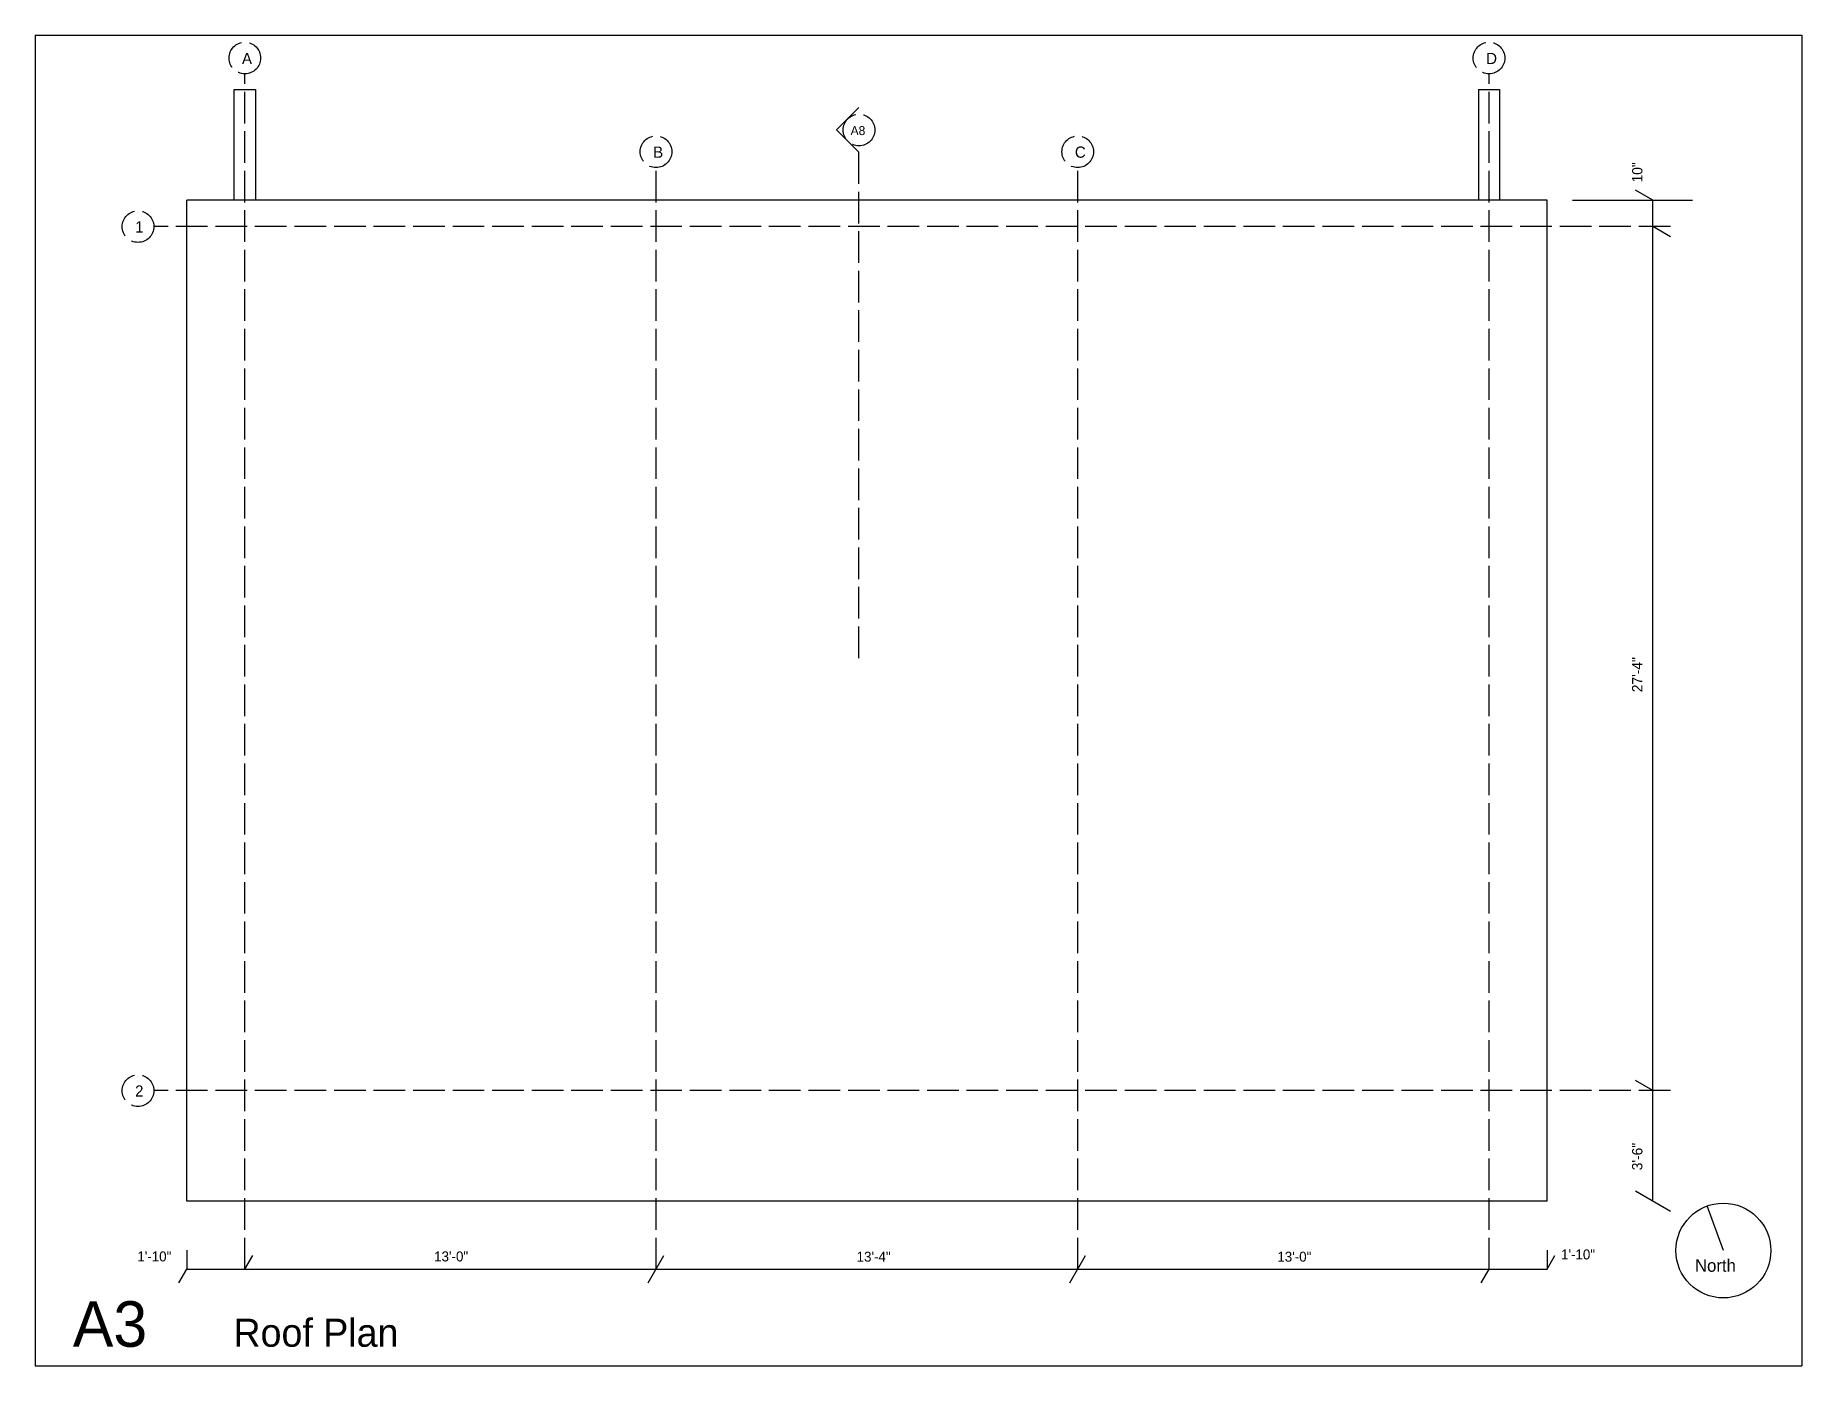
# Model space of a CAD drawing. Header units: inches. Extents: x 1334 to 5975, y 1498 to 3235.
# Drawn here: x 1334 to 2004, y 2730 to 3235 of the extents above; entities that cross this region are included whole.
import ezdxf

# ---------------------------------------------------------------- set-up
doc = ezdxf.new("R2010")
doc.units = ezdxf.units.IN
doc.header["$MEASUREMENT"] = 0
doc.linetypes.add('ACAD_ISO02W100', pattern=[15, 12, -3])
for name, color, linetype in [('const', 253, 'Continuous'), ('e1', 253, 'Continuous'), ('e2', 251, 'Continuous'), ('grid', 30, 'ACAD_ISO02W100'), ('walls', 7, 'Continuous')]:
    doc.layers.add(name, color=color, linetype=linetype)

msp = doc.modelspace()

# ---------------------------------------------------------------- texts
at = {"layer": 'const', "attachment_point": 1}
for s, insert, char_height, width in [('A', (1412.22, 3228.69), 4.26, 1625.1973), ('D', (1884.25, 3228.69), 4.26, 1625.1973), ('A8', (1643.12, 3200.88), 3.41, 1300.1578), ('B', (1568.22, 3193.13), 4.26, 1625.1973), ('C', (1728.22, 3193.13), 4.26, 1625.1973), ('1', (1371.67, 3164.74), 4.26, 1625.1973), ('2', (1371.67, 2836.74), 4.26, 1625.1973), ('1\'-10"', (1912.65, 2774.47), 3.789, 1444.6198), ('1\'-10"', (1372.51, 2773.71), 3.789, 1444.6198), ('13\'-0"', (1485.12, 2773.71), 3.789, 1444.6198), ('13\'-4"', (1645.4, 2773.61), 3.789, 1444.6198), ('13\'-0"', (1805.02, 2773.61), 3.789, 1444.6198), ('North', (1963.48, 2770.73), 4.736, 1805.7748), ('A3', (1348.03, 2754.79), 17.262, 6582.0491), ('Roof Plan', (1408.99, 2748.18), 10.656, 4062.9933)]:
    msp.add_mtext(s, dxfattribs=dict(at, insert=insert, char_height=char_height, width=width))
at = {"layer": 'const', "char_height": 3.911, "width": 1491.2205, "attachment_point": 1, "rotation": 90}
for s, insert in [('10"', (1939.61, 3179.49)), ('27\'-4"', (1939.61, 2985.99)), ('3\'-6"', (1939.61, 2804.52))]:
    msp.add_mtext(s, dxfattribs=dict(at, insert=insert))

# ---------------------------------------------------------------- linework, layer by layer
for p, q in [((1333.81, 3235.35), (2003.95, 3235.35)), ((1333.81, 3235.35), (1333.81, 2730.34)), ((2003.95, 3235.35), (2003.95, 2730.34)), ((1333.81, 2730.34), (2003.95, 2730.34))]:
    msp.add_line(p, q)
at = {"layer": 'const'}
for p, q in [((1947.5, 3172.74), (1940.85, 3176.58)), ((1947.5, 2792.74), (1947.5, 3172.74)), ((1954.15, 3158.9), (1947.5, 3162.74)), ((1947.5, 2834.74), (1940.85, 2838.58)), ((1954.15, 2788.9), (1940.85, 2796.58)), ((1391.3, 2774.24), (1391.3, 2766.93)), ((1413.3, 2766.93), (1416.3, 2772.12)), ((1566.3, 2761.73), (1572.3, 2772.12)), ((1726.3, 2761.73), (1732.3, 2772.12)), ((1907.33, 2774.24), (1907.33, 2766.93)), ((1907.33, 2766.93), (1910.33, 2772.12)), ((1388.3, 2761.73), (1391.3, 2766.93)), ((1391.3, 2766.93), (1907.33, 2766.93)), ((1882.33, 2761.73), (1885.33, 2766.93))]:
    msp.add_line(p, q, dxfattribs=at)
at = {"layer": 'e1'}
msp.add_line((1907.33, 2792.74), (1391.3, 2792.74), dxfattribs=at)
msp.add_circle((1974.24, 2774.05), 18, dxfattribs=at)
at = {"layer": 'e2'}
msp.add_line((1916.94, 3172.74), (1962.5, 3172.74), dxfattribs=at)
at = {"layer": 'grid'}
for p, q in [((1413.3, 2766.93), (1413.3, 3220.7)), ((1885.33, 2766.93), (1885.33, 3220.7)), ((1646.3, 2998.95), (1646.3, 3193.41)), ((1569.3, 2766.93), (1569.3, 3185.14)), ((1729.3, 2766.93), (1729.3, 3185.14)), ((1954.15, 3162.74), (1378.76, 3162.74)), ((1954.15, 2834.74), (1378.76, 2834.74))]:
    msp.add_line(p, q, dxfattribs=at)
for centre in [(1413.3, 3226.7), (1885.33, 3226.7), (1646.3, 3199.41), (1569.3, 3191.14), (1729.3, 3191.14), (1372.76, 3162.74), (1372.76, 2834.74)]:
    msp.add_circle(centre, 6, dxfattribs=at)
at = {"layer": 'walls'}
for p, q in [((1409.3, 3172.74), (1409.3, 3214.74)), ((1409.3, 3214.74), (1417.3, 3214.74)), ((1417.3, 3214.74), (1417.3, 3172.74)), ((1881.3, 3214.74), (1889.3, 3214.74)), ((1881.3, 3214.74), (1881.3, 3172.74)), ((1889.3, 3214.74), (1889.3, 3172.74)), ((1646.3, 3207.9), (1637.82, 3199.41)), ((1646.3, 3190.93), (1637.82, 3199.41)), ((1391.3, 2792.74), (1391.3, 3172.74)), ((1907.33, 3172.74), (1391.3, 3172.74)), ((1907.33, 2792.74), (1907.33, 3172.74)), ((1974.24, 2774.05), (1968.08, 2790.96))]:
    msp.add_line(p, q, dxfattribs=at)

msp.set_redraw_order([(e.dxf.handle, doc.entitydb.next_handle()) for e in msp.query("TEXT MTEXT ATTDEF DIMENSION ARC_DIMENSION")])  # texts and dimensions are drawn at this point

doc.saveas('drawing.dxf')
